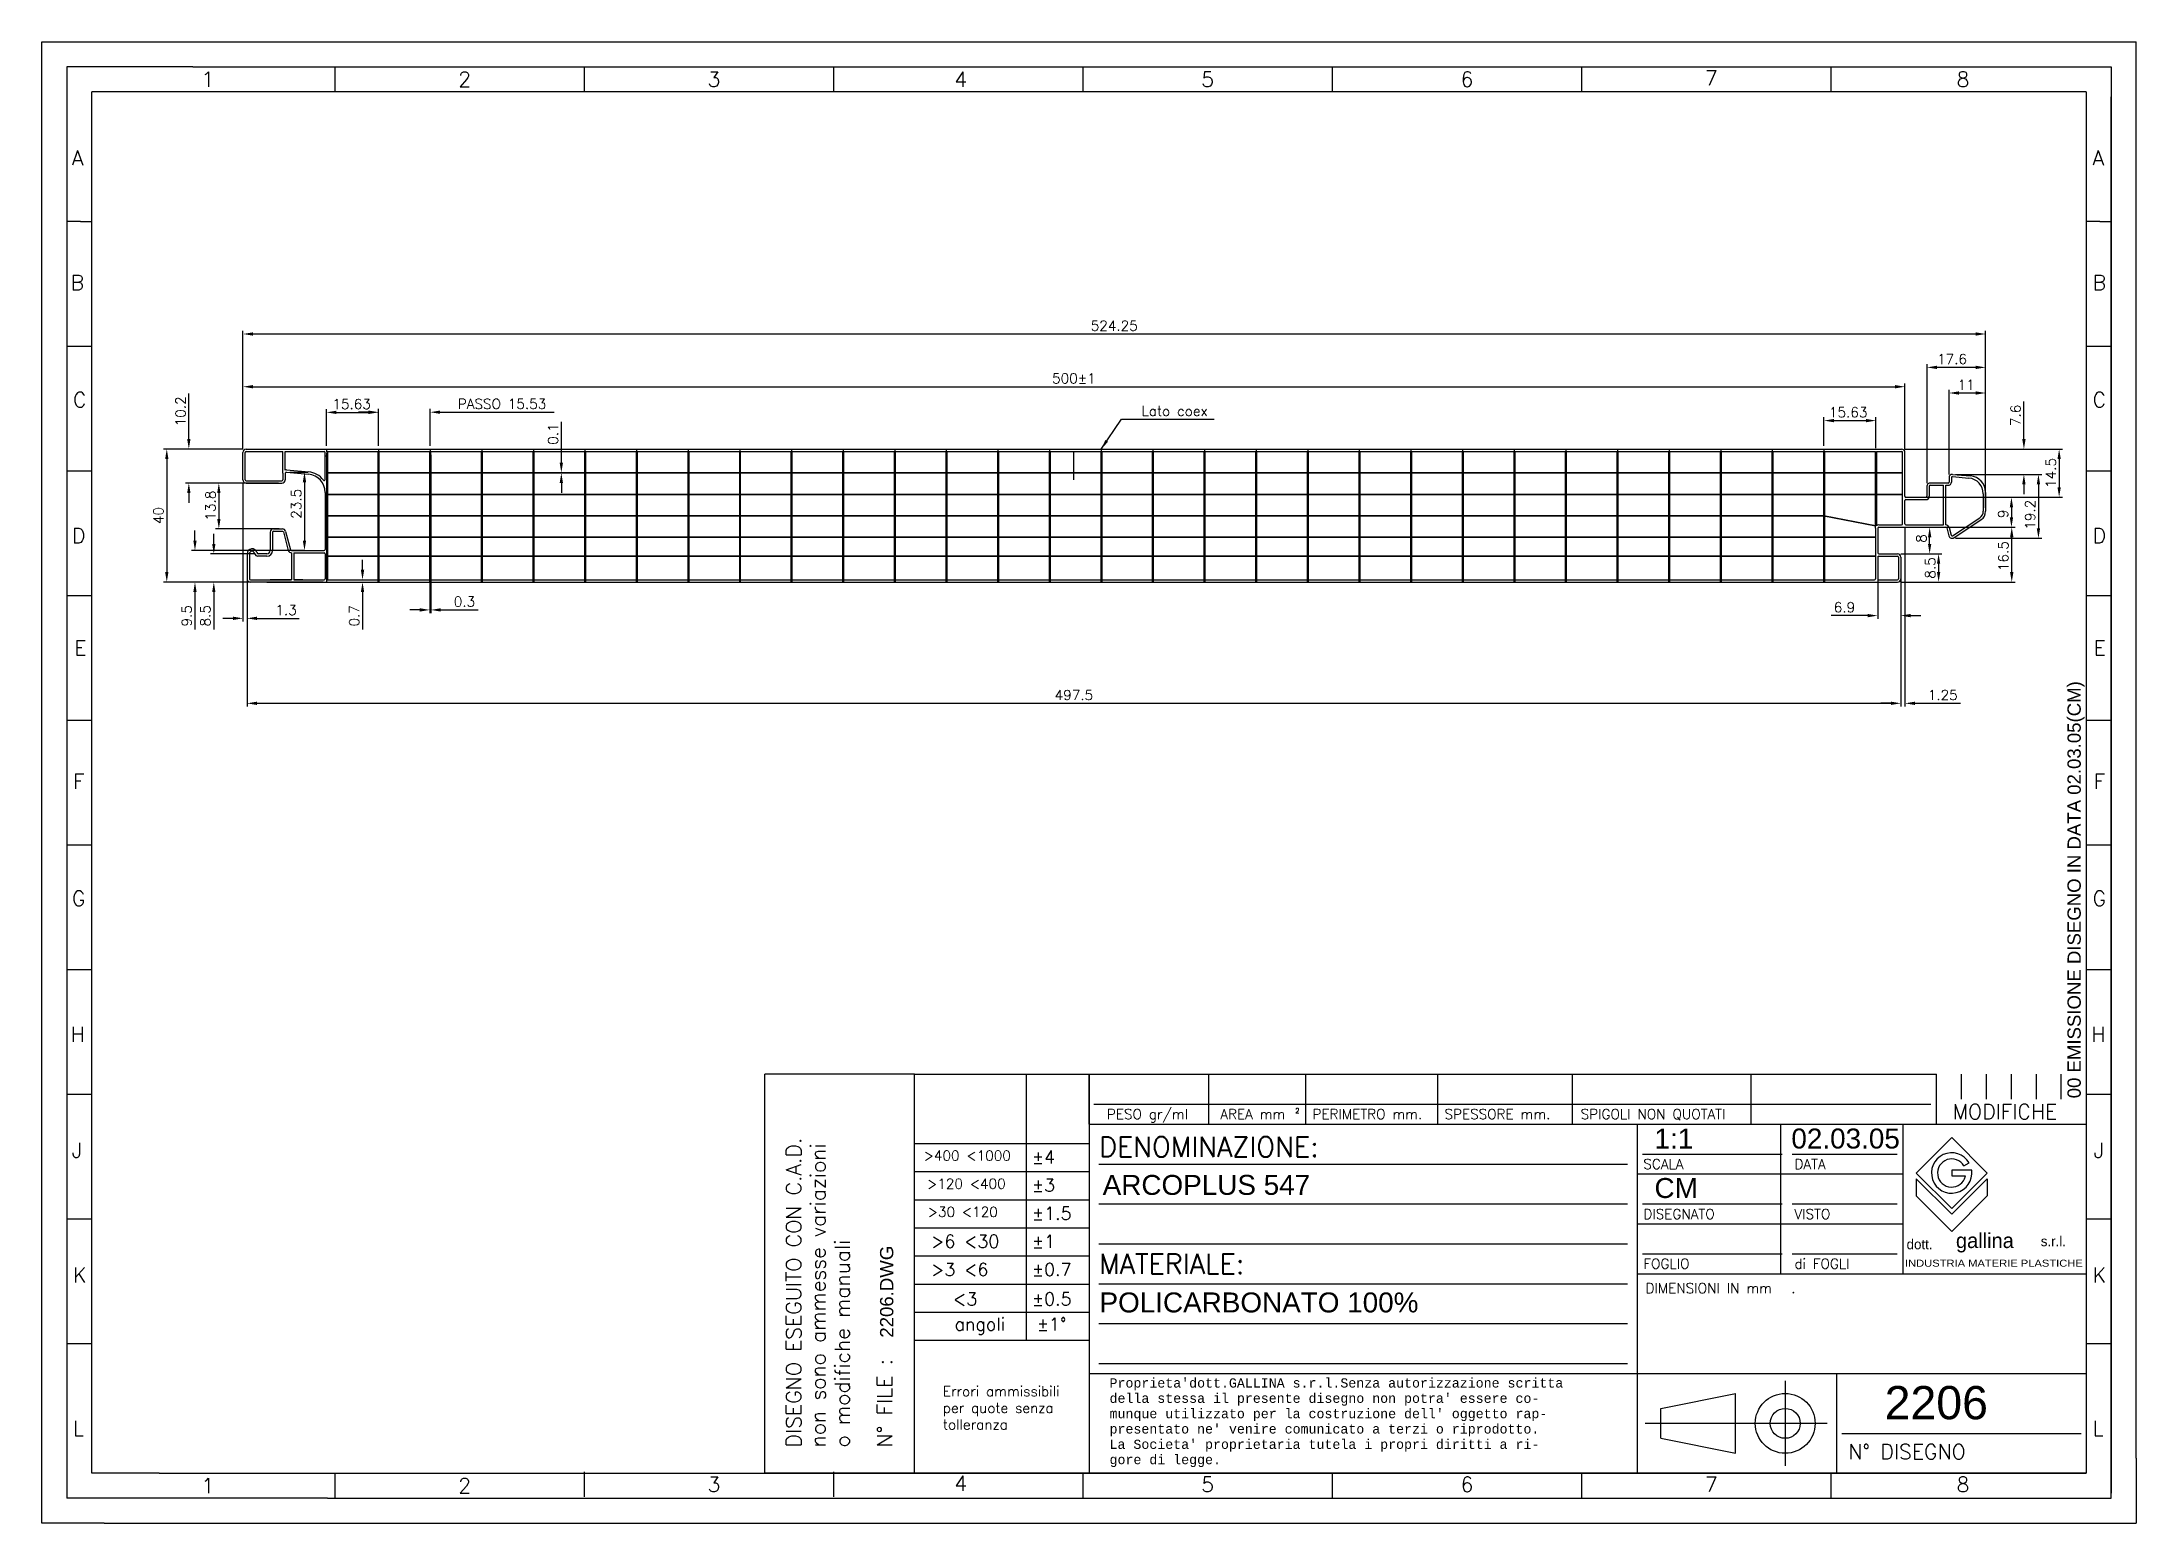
# Model space of a CAD drawing. Extents: x 4081 to 4711, y -5405 to -4960.
import ezdxf
from ezdxf.enums import TextEntityAlignment as Align

# ---------------------------------------------------------------- set-up
doc = ezdxf.new("R2010")
doc.units = 0
doc.header["$LTSCALE"] = 0.5
doc.header["$MEASUREMENT"] = 0
doc.linetypes.add('CENTER', pattern=[2, 1.25, -0.25, 0.25, -0.25])
doc.layers.get('0').update_dxf_attribs({"linetype": 'CONTINUOUS'})
doc.layers.get('DEFPOINTS').update_dxf_attribs({"linetype": 'CONTINUOUS'})
doc.layers.add('Q', color=2, linetype='CONTINUOUS')
doc.layers.add('TAB', color=2, linetype='CONTINUOUS')
doc.styles.add('ESTILO1', font='ARIAL.TTF', dxfattribs={"height": 2.5})
doc.styles.add('MONOTXT', font='monotxt')
doc.styles.add('ROMANS', font='romans')
doc.dimstyles.new('ISO-25', dxfattribs={"dimtxt": 2.5, "dimasz": 2.5, "dimexe": 1.25, "dimexo": 0.625, "dimtad": 1, "dimdsep": 46, "dimtxsty": 'Standard', "dimcen": 2.5, "dimadec": 0, "dimazin": 0, "dimtfac": 1, "dimtmove": 0, "dimatfit": 3, "dimfxl": 0, "dimarcsym": 0})

msp = doc.modelspace()

# ---------------------------------------------------------------- texts
at = {"insert": (4690.425, -5277.632), "char_height": 4, "width": 200, "attachment_point": 1, "rotation": 90, "style": 'ESTILO1'}
msp.add_mtext('00 EMISSIONE DISEGNO IN DATA 02.03.05(CM)', dxfattribs=at)
at = {"color": 1, "attachment_point": 1, "style": 'ESTILO1'}
for s, insert, char_height, width in [('1:1', (4566.188, -5286.74), 6, 45.6487), ('02.03.05', (4607.371, -5286.74), 6, 45.6487), ('ARCOPLUS 547', (4400.189, -5300.684), 6, 80), ('CM', (4566.188, -5301.618), 6, 45.6487), ('POLICARBONATO 100%', (4399.233, -5336.035), 6, 120), ('2206', (4635.429, -5364.174), 10, 45.6487)]:
    msp.add_mtext(s, dxfattribs=dict(at, insert=insert, char_height=char_height, width=width))
at = {"color": 1, "insert": (4333.211, -5349.624), "char_height": 4, "width": 200, "attachment_point": 1, "rotation": 90, "style": 'ESTILO1'}
msp.add_mtext('2206.DWG', dxfattribs=at)
at = {"layer": 'Q', "color": 5, "insert": (4411.871, -5070.904), "char_height": 3, "attachment_point": 4, "style": 'ROMANS'}
msp.add_mtext('Lato coex', dxfattribs=at)

# ---------------------------------------------------------------- blocks, each defined once
blk = doc.blocks.new('SQ-A3')
for p, q in [((0, 24.5), (0, 297)), ((0, 297), (420, 297)), ((420, 13), (420, 297)), ((30.25, 292), (5, 292)), ((10.25, 292), (5, 292)), ((5, 292), (5, 5)), ((30.25, 292), (415, 292)), ((58.75, 292), (58.75, 287)), ((108.75, 292), (108.75, 287)), ((158.75, 292), (158.75, 287)), ((208.75, 292), (208.75, 287)), ((258.75, 292), (258.75, 287)), ((308.75, 292), (308.75, 287)), ((358.75, 292), (358.75, 287)), ((415, 292), (415, 6)), ((10, 10), (10, 287)), ((410, 287), (10, 287)), ((410, 287), (410, 10)), ((415, 5), (415, 286)), ((7.75, 261), (5, 261)), ((7.75, 261), (10, 261)), ((412.75, 261), (410, 261)), ((412.75, 261), (415, 261)), ((5, 236), (10, 236)), ((410, 236), (415, 236)), ((5, 211), (10, 211)), ((410, 211), (415, 211)), ((5, 186), (10, 186)), ((410, 186), (415, 186)), ((5, 161), (10, 161)), ((410, 161), (415, 161)), ((5, 136), (10, 136)), ((410, 136), (415, 136)), ((5, 111), (10, 111)), ((410, 111), (415, 111)), ((5, 86), (10, 86)), ((5, 86), (9.75, 86)), ((410, 86), (415, 86)), ((410.25, 86), (415, 86)), ((5, 61), (10, 61)), ((410, 61), (415, 61)), ((5, 36), (10, 36)), ((410, 36), (415, 36)), ((0, 0), (0, 24.5)), ((420, 13), (420, 0)), ((23.5, 10), (10, 10)), ((23.5, 10), (410, 10)), ((58.75, 10), (58.75, 5)), ((108.75, 10.25), (108.75, 5.25)), ((158.75, 10.25), (158.75, 5.25)), ((208.75, 10), (208.75, 5)), ((258.75, 10), (258.75, 5)), ((308.75, 10), (308.75, 5)), ((358.75, 10), (358.75, 5)), ((47.75, 5), (5, 5)), ((57.25, 5), (47.75, 5)), ((57.25, 5), (415, 5)), ((12.5, 0), (0, 0)), ((12.5, 0), (420, 0))]:
    blk.add_line(p, q)
at = {"layer": 'Q', "style": 'ROMANS'}
for s, p in [('1', (32, 288)), ('2', (83.5, 288)), ('3', (133.5, 288)), ('4', (183, 288)), ('5', (232.5, 288)), ('6', (284.5, 288)), ('7', (333.5, 288.25)), ('8', (384, 288)), ('A', (6, 272.25)), ('A', (411.25, 272.25)), ('B', (5.75, 247.25)), ('B', (411.25, 247.25)), ('C', (6.25, 223.75)), ('C', (411.25, 223.75)), ('D', (6, 196.5)), ('D', (411.25, 196.5)), ('E', (6.5, 174)), ('E', (411.5, 174)), ('F', (6.25, 147.25)), ('F', (411.5, 147.25)), ('G', (6, 123.75)), ('G', (411.25, 123.75)), ('H', (5.75, 96.5)), ('H', (411, 96.5)), ('J', (6, 73.25)), ('J', (411.5, 73.25)), ('K', (6.25, 48.25)), ('K', (411.25, 48.25)), ('L', (6.25, 17.5)), ('L', (411.25, 17.5)), ('1', (32, 6)), ('2', (83.5, 6)), ('3', (133.5, 6.25)), ('4', (183, 6.5)), ('5', (232.5, 6.25)), ('6', (284.5, 6.25)), ('7', (333.5, 6.25)), ('8', (384, 6.25))]:
    blk.add_text(s, height=3, dxfattribs=at).set_placement(p)
blk = doc.blocks.new('*D29')
at = {"layer": 'DEFPOINTS', "color": 0}
for p in [(4142.79, -5121.38), (4640.29, -5121.38), (4640.29, -5158.84)]:
    blk.add_point(p, dxfattribs=at)
at = {"layer": 'Q', "color": 0, "lineweight": -2}
for p, q in [((4142.79, -5122.38), (4142.79, -5159.84)), ((4640.29, -5122.38), (4640.29, -5159.84)), ((4145.79, -5158.84), (4637.29, -5158.84))]:
    blk.add_line(p, q, dxfattribs=at)
at = {"layer": 'Q', "color": 0}
for points in [[(4145.79, -5158.34), (4145.79, -5159.34), (4142.79, -5158.84)], [(4637.29, -5158.34), (4637.29, -5159.34), (4640.29, -5158.84)]]:
    blk.add_solid(points, dxfattribs=at)
at = {"layer": 'Q', "color": 5, "insert": (4391.54, -5156.34), "char_height": 3, "attachment_point": 5, "style": 'ROMANS'}
blk.add_mtext('497.5', dxfattribs=at)
blk = doc.blocks.new('*D33')
at = {"layer": 'DEFPOINTS', "color": 0}
for p in [(4665.79, -5047.76), (4141.54, -5082.38), (4665.79, -5095.42)]:
    blk.add_point(p, dxfattribs=at)
at = {"layer": 'Q', "color": 0, "lineweight": -2}
for p, q in [((4141.54, -5081.38), (4141.54, -5046.76)), ((4144.54, -5047.76), (4662.79, -5047.76)), ((4665.79, -5094.42), (4665.79, -5046.76))]:
    blk.add_line(p, q, dxfattribs=at)
at = {"layer": 'Q', "color": 0}
for points in [[(4144.54, -5047.26), (4144.54, -5048.26), (4141.54, -5047.76)], [(4662.79, -5047.26), (4662.79, -5048.26), (4665.79, -5047.76)]]:
    blk.add_solid(points, dxfattribs=at)
at = {"layer": 'Q', "color": 5, "insert": (4403.67, -5045.26), "char_height": 3, "attachment_point": 5, "style": 'ROMANS'}
blk.add_mtext('524.25', dxfattribs=at)
blk = doc.blocks.new('*D34')
at = {"layer": 'DEFPOINTS', "color": 0}
for p in [(4641.54, -5063.62), (4141.54, -5083.38), (4641.54, -5083.38)]:
    blk.add_point(p, dxfattribs=at)
at = {"layer": 'Q', "color": 0, "lineweight": -2}
for p, q in [((4141.54, -5082.38), (4141.54, -5062.62)), ((4144.54, -5063.62), (4638.54, -5063.62)), ((4641.54, -5082.38), (4641.54, -5062.62))]:
    blk.add_line(p, q, dxfattribs=at)
at = {"layer": 'Q', "color": 0}
for points in [[(4144.54, -5063.12), (4144.54, -5064.12), (4141.54, -5063.62)], [(4638.54, -5063.12), (4638.54, -5064.12), (4641.54, -5063.62)]]:
    blk.add_solid(points, dxfattribs=at)
at = {"layer": 'Q', "color": 5, "insert": (4391.54, -5061.12), "char_height": 3, "attachment_point": 5, "style": 'ROMANS'}
blk.add_mtext('500%%P1', dxfattribs=at)
blk = doc.blocks.new('TABGALM')
at = {"color": 2}
for p, q in [((-235, 80), (-265, 80)), ((-235, 0), (-235, 80)), ((-235, 80), (-200, 80)), ((-212.53, 26.65), (-212.53, 80)), ((-235, 66.11), (-200, 66.11)), ((-235, 60.47), (-200, 60.47)), ((-235, 54.84), (-200, 54.84)), ((-235, 49.2), (-200, 49.2)), ((-235, 43.56), (-200, 43.56)), ((-235, 37.92), (-200, 37.92)), ((-235, 32.29), (-200, 32.29)), ((-235, 26.65), (-200, 26.65)), ((-235, 0), (-265, 0)), ((0, 0), (-235, 0))]:
    blk.add_line(p, q, dxfattribs=at)
at = {"layer": 'Q'}
for p, q in [((-265, 0), (-265, 80)), ((-200, 80), (-200, 0)), ((0, 80), (0, 0))]:
    blk.add_line(p, q, dxfattribs=at)
at = {"layer": 'TAB'}
for p, q in [((-200, 80), (-30, 80)), ((-200, 70), (-200, 79.93)), ((-175.98, 70), (-175.98, 80)), ((-156.49, 70), (-156.49, 80)), ((-130.04, 70), (-130.04, 80)), ((-103.01, 70), (-103.01, 80)), ((-67.2, 70), (-67.2, 80)), ((-30, 70), (-30, 80)), ((-30, 70), (-30, 80)), ((-25, 75), (-25, 80)), ((-20, 75), (-20, 80)), ((-15, 75), (-15, 80)), ((-10, 75), (-10, 80)), ((-5, 75), (-5, 80)), ((-199, 74), (-31.19, 74)), ((-200, 70), (0, 70)), ((-200, 70), (-30, 70)), ((-90, 0), (-90, 70)), ((-61.25, 40), (-61.25, 70)), ((-36.73, 40), (-36.73, 70)), ((-89, 64), (-61, 64)), ((-59, 64), (-37.91, 64)), ((-198, 62), (-92, 62)), ((-90, 60), (-36.91, 60)), ((-34.11, 60.2), (-26.99, 53.08)), ((-34.11, 59.06), (-26.99, 51.93)), ((-34.11, 59.06), (-34.11, 55.62)), ((-26.99, 60.75), (-26.99, 59.65)), ((-22.94, 60.75), (-26.99, 60.75)), ((-26.99, 53.08), (-19.86, 60.2)), ((-24.23, 59.54), (-26.99, 59.54)), ((-26.99, 51.93), (-19.86, 59.06)), ((-24.53, 61.62), (-23.48, 62.22)), ((-19.86, 59.06), (-19.86, 55.62)), ((-34.11, 55.62), (-26.99, 48.5)), ((-26.99, 48.5), (-19.86, 55.62)), ((-198, 54), (-92, 54)), ((-89, 54), (-61, 54)), ((-59, 54), (-37.91, 54)), ((-90, 50), (-36.91, 50)), ((-198, 46), (-92, 46)), ((-89, 44), (-61, 44)), ((-59, 44), (-37.91, 44)), ((-198, 38), (-92, 38)), ((-90, 40), (0, 40)), ((-198, 30), (-92, 30)), ((-198, 22), (-92, 22)), ((-200, 20), (0, 20)), ((-60.37, 18.5), (-60.37, 1.5)), ((-50, 0), (-50, 20)), ((-85.33, 13), (-70.33, 16)), ((-85.33, 7), (-85.33, 13)), ((-70.33, 4), (-70.33, 16)), ((-51.93, 10), (-88.43, 10)), ((-85.33, 7), (-70.33, 4)), ((-49, 8), (-1, 8))]:
    blk.add_line(p, q, dxfattribs=at)
blk.add_lwpolyline([(-26.99, 53.08), (-19.86, 60.2), (-26.99, 67.32), (-34.11, 60.2)], close=True, dxfattribs=at)
for radius in [6, 3]:
    blk.add_circle((-60.37, 10), radius, dxfattribs=at)
for radius, end in [(4.05, 7.7916), (2.83, 346.4143)]:
    blk.add_arc((-26.99, 60.2), radius, 29.9467, end, dxfattribs=at)
at = {"color": 2, "attachment_point": 1, "style": 'ROMANS'}
for s, insert, char_height, width in [('>400 <1000', (-233.16, 64.69), 2, 20), ('%%p4', (-211.43, 64.69), 2.572, 17.47), ('>120 <400', (-232.48, 59.05), 2, 20), ('%%p3', (-211.43, 59.05), 2.572, 17.47), ('>30 <120', (-232.34, 53.41), 2, 20), ('%%p1.5', (-211.43, 53.41), 2.572, 17.47), ('>6 <30', (-231.65, 47.78), 2.572, 17.47), ('%%p1', (-211.43, 47.78), 2.572, 17.47), ('>3 <6', (-231.65, 42.14), 2.572, 17.47), ('%%p0.7', (-211.43, 42.14), 2.572, 17.47), ('<3', (-227.25, 36.23), 2.572, 17.47), ('%%p0.5', (-211.43, 36.23), 2.572, 17.47), ('angoli', (-226.97, 31.19), 2.572, 17.47), ('%%P1°', (-210.46, 31.19), 2.572, 17.47), ('Errori ammissibili per quote senza tolleranza', (-229.31, 17.44), 2, 30)]:
    blk.add_mtext(s, dxfattribs=dict(at, insert=insert, char_height=char_height, width=width))
at = {"layer": 'Q', "style": 'ROMANS'}
blk.add_text('N%%d FILE :', height=3, rotation=90, dxfattribs=at).set_placement((-239.47, 5.19))
at = {"layer": 'TAB'}
for s, height, style, p in [('PESO gr/ml', 2, 'ROMANS', (-196.41, 71)), ('AREA mm', 2, 'ROMANS', (-173.66, 71)), ('2', 1, 'ROMANS', (-158.64, 72.18)), ('PERIMETRO mm.', 2, 'ROMANS', (-155.19, 71)), ('SPESSORE mm.', 2, 'ROMANS', (-128.71, 71)), ('SPIGOLI NON QUOTATI', 2, 'ROMANS', (-101.41, 71)), ('MODIFICHE', 3, 'ROMANS', (-26.79, 71)), ('DENOMINAZIONE:', 4, 'ROMANS', (-198, 63.47)), ('SCALA', 2, 'ROMANS', (-88.83, 61)), ('DATA', 2, 'ROMANS', (-58.52, 61)), ('DISEGNATO', 2, 'ROMANS', (-88.83, 50.97)), ('VISTO', 2, 'ROMANS', (-58.52, 50.97)), ('MATERIALE:', 4, 'ROMANS', (-198, 39.96)), ('FOGLIO', 2, 'ROMANS', (-88.83, 41)), ('di FOGLI', 2, 'ROMANS', (-58.52, 41)), ('DIMENSIONI IN mm', 2, 'ROMANS', (-88.39, 36.11)), ('.', 2, 'ROMANS', (-59.16, 36.12)), ("Proprieta'dott.GALLINA s.r.l.Senza autorizzazione scritta", 1.8444, 'MONOTXT', (-195.88, 17.18)), ("munque utilizzato per la costruzione dell' oggetto rap-", 1.8444, 'MONOTXT', (-195.88, 11.03)), ("della stessa il presente disegno non potra' essere co-", 1.8444, 'MONOTXT', (-195.88, 14.11)), ("presentato ne' venire comunicato a terzi o riprodotto.", 1.8444, 'MONOTXT', (-195.88, 7.96)), ("La Societa' proprietaria tutela i propri diritti a ri-", 1.8444, 'MONOTXT', (-195.88, 4.88)), ('N%%D DISEGNO', 3, 'ROMANS', (-47.71, 2.82)), ('gore di legge.', 1.8444, 'MONOTXT', (-195.88, 1.81))]:
    blk.add_text(s, height=height, dxfattribs=dict(at, style=style)).set_placement(p)
at = {"layer": 'TAB', "style": 'ROMANS'}
for s, p in [('DISEGNO ESEGUITO CON C.A.D.', (-257.71, 5.19)), ('non sono ammesse variazioni', (-252.85, 5.19)), ('o modifiche manuali', (-247.99, 5.19))]:
    blk.add_text(s, height=3, rotation=90, dxfattribs=at).set_placement(p)
at = {"layer": 'TAB'}
for s, height, p in [('dott.      ', 2, (-36.03, 44.91)), ('gallina', 3, (-26.13, 45.15)), ('s.r.l.  ', 2, (-9.12, 45.51))]:
    blk.add_text(s, height=height, dxfattribs=at).set_placement(p)
blk.add_text('INDUSTRIA MATERIE PLASTICHE', height=1.407, dxfattribs=at).set_placement((-36.35, 41.41), (-0.7, 41.41), align=Align.ALIGNED)
blk = doc.blocks.new('*D38')
at = {"layer": 'DEFPOINTS', "color": 0}
for p in [(4197.75, -5083.08), (4198.05, -5083.08), (4198.05, -5130.75)]:
    blk.add_point(p, dxfattribs=at)
at = {"layer": 'Q', "color": 0, "lineweight": -2}
for p, q in [((4197.75, -5084.08), (4197.75, -5131.75)), ((4198.05, -5084.08), (4198.05, -5131.75)), ((4194.75, -5130.75), (4191.75, -5130.75)), ((4201.05, -5130.75), (4212.33, -5130.75))]:
    blk.add_line(p, q, dxfattribs=at)
at = {"layer": 'Q', "color": 0}
for points in [[(4194.75, -5130.25), (4194.75, -5131.25), (4197.75, -5130.75)], [(4201.05, -5130.25), (4201.05, -5131.25), (4198.05, -5130.75)]]:
    blk.add_solid(points, dxfattribs=at)
at = {"layer": 'Q', "color": 5, "insert": (4208.19, -5128.25), "char_height": 3, "attachment_point": 5, "style": 'ROMANS'}
blk.add_mtext('0.3', dxfattribs=at)
blk = doc.blocks.new('*D37')
at = {"layer": 'DEFPOINTS', "color": 0}
for p in [(4197.75, -5089.46), (4197.75, -5089.56), (4237.34, -5089.46)]:
    blk.add_point(p, dxfattribs=at)
at = {"layer": 'Q', "color": 0, "lineweight": -2}
for p, q in [((4237.34, -5086.46), (4237.34, -5074.14)), ((4198.75, -5089.46), (4238.34, -5089.46)), ((4198.75, -5089.56), (4238.34, -5089.56)), ((4237.34, -5092.56), (4237.34, -5095.56))]:
    blk.add_line(p, q, dxfattribs=at)
at = {"layer": 'Q', "color": 0}
for points in [[(4236.84, -5086.46), (4237.84, -5086.46), (4237.34, -5089.46)], [(4236.84, -5092.56), (4237.84, -5092.56), (4237.34, -5089.56)]]:
    blk.add_solid(points, dxfattribs=at)
at = {"layer": 'Q', "color": 5, "insert": (4234.84, -5077.85), "char_height": 3, "attachment_point": 5, "rotation": 90, "style": 'ROMANS'}
blk.add_mtext('0.1', dxfattribs=at)
blk = doc.blocks.new('*D36')
at = {"layer": 'DEFPOINTS', "color": 0}
for p in [(4197.86, -5071.28), (4182.33, -5082.38), (4197.86, -5082.38)]:
    blk.add_point(p, dxfattribs=at)
at = {"layer": 'Q', "color": 0, "lineweight": -2}
for p, q in [((4179.33, -5071.28), (4176.33, -5071.28)), ((4182.33, -5081.38), (4182.33, -5070.28)), ((4197.86, -5081.38), (4197.86, -5070.28)), ((4200.86, -5071.28), (4235.14, -5071.28))]:
    blk.add_line(p, q, dxfattribs=at)
at = {"layer": 'Q', "color": 0}
for points in [[(4179.33, -5070.78), (4179.33, -5071.78), (4182.33, -5071.28)], [(4200.86, -5070.78), (4200.86, -5071.78), (4197.86, -5071.28)]]:
    blk.add_solid(points, dxfattribs=at)
at = {"layer": 'Q', "color": 5, "insert": (4219.5, -5068.78), "char_height": 3, "attachment_point": 5, "style": 'ROMANS'}
blk.add_mtext('PASSO 15.53', dxfattribs=at)
blk = doc.blocks.new('*D43')
at = {"layer": 'DEFPOINTS', "color": 0}
for p in [(4146.23, -5113.88), (4132.79, -5122.38), (4143.79, -5122.38)]:
    blk.add_point(p, dxfattribs=at)
at = {"layer": 'Q', "color": 0, "lineweight": -2}
for p, q in [((4132.79, -5110.88), (4132.79, -5107.88)), ((4145.23, -5113.88), (4131.79, -5113.88)), ((4142.79, -5122.38), (4131.79, -5122.38)), ((4132.79, -5125.38), (4132.79, -5136.66))]:
    blk.add_line(p, q, dxfattribs=at)
at = {"layer": 'Q', "color": 0}
for points in [[(4132.29, -5110.88), (4133.29, -5110.88), (4132.79, -5113.88)], [(4132.29, -5125.38), (4133.29, -5125.38), (4132.79, -5122.38)]]:
    blk.add_solid(points, dxfattribs=at)
at = {"layer": 'Q', "color": 5, "insert": (4130.29, -5132.52), "char_height": 3, "attachment_point": 5, "rotation": 90, "style": 'ROMANS'}
blk.add_mtext('8.5', dxfattribs=at)
blk = doc.blocks.new('*D30')
at = {"layer": 'DEFPOINTS', "color": 0}
for p in [(4161.07, -5112.88), (4127.13, -5122.38), (4166.69, -5122.38)]:
    blk.add_point(p, dxfattribs=at)
at = {"layer": 'Q', "color": 0, "lineweight": -2}
for p, q in [((4127.13, -5109.88), (4127.13, -5106.88)), ((4160.07, -5112.88), (4126.13, -5112.88)), ((4165.69, -5122.38), (4126.13, -5122.38)), ((4127.13, -5125.38), (4127.13, -5136.66))]:
    blk.add_line(p, q, dxfattribs=at)
at = {"layer": 'Q', "color": 0}
for points in [[(4126.63, -5109.88), (4127.63, -5109.88), (4127.13, -5112.88)], [(4126.63, -5125.38), (4127.63, -5125.38), (4127.13, -5122.38)]]:
    blk.add_solid(points, dxfattribs=at)
at = {"layer": 'Q', "color": 5, "insert": (4124.63, -5132.52), "char_height": 3, "attachment_point": 5, "rotation": 90, "style": 'ROMANS'}
blk.add_mtext('9.5', dxfattribs=at)
blk = doc.blocks.new('*D42')
at = {"layer": 'DEFPOINTS', "color": 0}
for p in [(4154.62, -5089.36), (4156.16, -5112.88), (4160.07, -5112.88)]:
    blk.add_point(p, dxfattribs=at)
at = {"layer": 'Q', "color": 0, "lineweight": -2}
for p, q in [((4155.62, -5089.36), (4161.07, -5089.36)), ((4160.07, -5092.36), (4160.07, -5109.88)), ((4157.16, -5112.88), (4161.07, -5112.88))]:
    blk.add_line(p, q, dxfattribs=at)
at = {"layer": 'Q', "color": 0}
for points in [[(4159.57, -5092.36), (4160.57, -5092.36), (4160.07, -5089.36)], [(4159.57, -5109.88), (4160.57, -5109.88), (4160.07, -5112.88)]]:
    blk.add_solid(points, dxfattribs=at)
at = {"layer": 'Q', "color": 5, "insert": (4157.57, -5098.83), "char_height": 3, "attachment_point": 5, "rotation": 90, "style": 'ROMANS'}
blk.add_mtext('23.5', dxfattribs=at)
blk = doc.blocks.new('*D32')
at = {"layer": 'DEFPOINTS', "color": 0}
for p in [(4125.28, -5082.38), (4142.54, -5082.38), (4142.54, -5092.58)]:
    blk.add_point(p, dxfattribs=at)
at = {"layer": 'Q', "color": 0, "lineweight": -2}
for p, q in [((4125.28, -5079.38), (4125.28, -5065.66)), ((4141.54, -5082.38), (4124.28, -5082.38)), ((4141.54, -5092.58), (4124.28, -5092.58)), ((4125.28, -5095.58), (4125.28, -5098.58))]:
    blk.add_line(p, q, dxfattribs=at)
at = {"layer": 'Q', "color": 0}
for points in [[(4124.78, -5079.38), (4125.78, -5079.38), (4125.28, -5082.38)], [(4124.78, -5095.58), (4125.78, -5095.58), (4125.28, -5092.58)]]:
    blk.add_solid(points, dxfattribs=at)
at = {"layer": 'Q', "color": 5, "insert": (4122.78, -5071.02), "char_height": 3, "attachment_point": 5, "rotation": 90, "style": 'ROMANS'}
blk.add_mtext('10.2', dxfattribs=at)
blk = doc.blocks.new('*D41')
at = {"layer": 'DEFPOINTS', "color": 0}
for p in [(4153.29, -5092.58), (4134.31, -5106.38), (4153.43, -5106.38)]:
    blk.add_point(p, dxfattribs=at)
at = {"layer": 'Q', "color": 0, "lineweight": -2}
for p, q in [((4152.29, -5092.58), (4133.31, -5092.58)), ((4134.31, -5095.58), (4134.31, -5103.38)), ((4152.43, -5106.38), (4133.31, -5106.38))]:
    blk.add_line(p, q, dxfattribs=at)
at = {"layer": 'Q', "color": 0}
for points in [[(4133.81, -5095.58), (4134.81, -5095.58), (4134.31, -5092.58)], [(4133.81, -5103.38), (4134.81, -5103.38), (4134.31, -5106.38)]]:
    blk.add_solid(points, dxfattribs=at)
at = {"layer": 'Q', "color": 5, "insert": (4131.81, -5099.38), "char_height": 3, "attachment_point": 5, "rotation": 90, "style": 'ROMANS'}
blk.add_mtext('13.8', dxfattribs=at)
blk = doc.blocks.new('*D39')
at = {"layer": 'DEFPOINTS', "color": 0}
for p in [(4141.54, -5091.58), (4142.79, -5113.88), (4142.79, -5133.28)]:
    blk.add_point(p, dxfattribs=at)
at = {"layer": 'Q', "color": 0, "lineweight": -2}
for p, q in [((4141.54, -5092.58), (4141.54, -5134.28)), ((4142.79, -5114.88), (4142.79, -5134.28)), ((4138.54, -5133.28), (4135.54, -5133.28)), ((4145.79, -5133.28), (4158.46, -5133.28))]:
    blk.add_line(p, q, dxfattribs=at)
at = {"layer": 'Q', "color": 0}
for points in [[(4138.54, -5132.78), (4138.54, -5133.78), (4141.54, -5133.28)], [(4145.79, -5132.78), (4145.79, -5133.78), (4142.79, -5133.28)]]:
    blk.add_solid(points, dxfattribs=at)
at = {"layer": 'Q', "color": 5, "insert": (4154.53, -5130.78), "char_height": 3, "attachment_point": 5, "style": 'ROMANS'}
blk.add_mtext('1.3', dxfattribs=at)
blk = doc.blocks.new('*D40')
at = {"layer": 'DEFPOINTS', "color": 0}
for p in [(4166.99, -5121.68), (4166.69, -5122.38), (4177.53, -5122.38)]:
    blk.add_point(p, dxfattribs=at)
at = {"layer": 'Q', "color": 0, "lineweight": -2}
for p, q in [((4167.99, -5121.68), (4178.53, -5121.68)), ((4177.53, -5118.68), (4177.53, -5115.68)), ((4167.69, -5122.38), (4178.53, -5122.38)), ((4177.53, -5125.38), (4177.53, -5136.66))]:
    blk.add_line(p, q, dxfattribs=at)
at = {"layer": 'Q', "color": 0}
for points in [[(4177.03, -5118.68), (4178.03, -5118.68), (4177.53, -5121.68)], [(4177.03, -5125.38), (4178.03, -5125.38), (4177.53, -5122.38)]]:
    blk.add_solid(points, dxfattribs=at)
at = {"layer": 'Q', "color": 5, "insert": (4175.03, -5132.52), "char_height": 3, "attachment_point": 5, "rotation": 90, "style": 'ROMANS'}
blk.add_mtext('0.7', dxfattribs=at)
blk = doc.blocks.new('*D31')
at = {"layer": 'DEFPOINTS', "color": 0}
for p in [(4142.54, -5082.38), (4118.65, -5122.38), (4143.79, -5122.38)]:
    blk.add_point(p, dxfattribs=at)
at = {"layer": 'Q', "color": 0, "lineweight": -2}
for p, q in [((4141.54, -5082.38), (4117.65, -5082.38)), ((4118.65, -5085.38), (4118.65, -5119.38)), ((4142.79, -5122.38), (4117.65, -5122.38))]:
    blk.add_line(p, q, dxfattribs=at)
at = {"layer": 'Q', "color": 0}
for points in [[(4118.15, -5085.38), (4119.15, -5085.38), (4118.65, -5082.38)], [(4118.15, -5119.38), (4119.15, -5119.38), (4118.65, -5122.38)]]:
    blk.add_solid(points, dxfattribs=at)
at = {"layer": 'Q', "color": 5, "insert": (4116.15, -5102.38), "char_height": 3, "attachment_point": 5, "rotation": 90, "style": 'ROMANS'}
blk.add_mtext('40', dxfattribs=at)
blk = doc.blocks.new('*D35')
at = {"layer": 'DEFPOINTS', "color": 0}
for p in [(4182.33, -5071.33), (4166.69, -5082.38), (4182.33, -5082.38)]:
    blk.add_point(p, dxfattribs=at)
at = {"layer": 'Q', "color": 0, "lineweight": -2}
for p, q in [((4166.69, -5081.38), (4166.69, -5070.33)), ((4169.69, -5071.33), (4179.33, -5071.33)), ((4182.33, -5081.38), (4182.33, -5070.33))]:
    blk.add_line(p, q, dxfattribs=at)
at = {"layer": 'Q', "color": 0}
for points in [[(4169.69, -5070.83), (4169.69, -5071.83), (4166.69, -5071.33)], [(4179.33, -5070.83), (4179.33, -5071.83), (4182.33, -5071.33)]]:
    blk.add_solid(points, dxfattribs=at)
at = {"layer": 'Q', "color": 5, "insert": (4174.26, -5068.83), "char_height": 3, "attachment_point": 5, "style": 'ROMANS'}
blk.add_mtext('15.63', dxfattribs=at)
blk = doc.blocks.new('*D53')
at = {"layer": 'DEFPOINTS', "color": 0}
for p in [(4640.54, -5082.38), (4641.84, -5096.88), (4687.92, -5096.88)]:
    blk.add_point(p, dxfattribs=at)
at = {"layer": 'Q', "color": 0, "lineweight": -2}
for p, q in [((4641.54, -5082.38), (4688.92, -5082.38)), ((4687.92, -5085.38), (4687.92, -5093.88)), ((4642.84, -5096.88), (4688.92, -5096.88))]:
    blk.add_line(p, q, dxfattribs=at)
at = {"layer": 'Q', "color": 0}
for points in [[(4687.42, -5085.38), (4688.42, -5085.38), (4687.92, -5082.38)], [(4687.42, -5093.88), (4688.42, -5093.88), (4687.92, -5096.88)]]:
    blk.add_solid(points, dxfattribs=at)
at = {"layer": 'Q', "color": 5, "insert": (4685.42, -5089.57), "char_height": 3, "attachment_point": 5, "rotation": 90, "style": 'ROMANS'}
blk.add_mtext('14.5', dxfattribs=at)
blk = doc.blocks.new('*D49')
at = {"layer": 'DEFPOINTS', "color": 0}
for p in [(4635.64, -5105.88), (4648.97, -5105.88), (4639.29, -5113.88)]:
    blk.add_point(p, dxfattribs=at)
at = {"layer": 'Q', "color": 0, "lineweight": -2}
for p, q in [((4636.64, -5105.88), (4649.97, -5105.88)), ((4648.97, -5110.88), (4648.97, -5108.88)), ((4640.29, -5113.88), (4649.97, -5113.88))]:
    blk.add_line(p, q, dxfattribs=at)
at = {"layer": 'Q', "color": 0}
for points in [[(4648.47, -5108.88), (4649.47, -5108.88), (4648.97, -5105.88)], [(4648.47, -5110.88), (4649.47, -5110.88), (4648.97, -5113.88)]]:
    blk.add_solid(points, dxfattribs=at)
at = {"layer": 'Q', "color": 5, "insert": (4646.47, -5109.27), "char_height": 3, "attachment_point": 5, "rotation": 90, "style": 'ROMANS'}
blk.add_mtext('8', dxfattribs=at)
blk = doc.blocks.new('*D48')
at = {"layer": 'DEFPOINTS', "color": 0}
for p in [(4639.29, -5113.88), (4639.29, -5122.38), (4651.66, -5122.38)]:
    blk.add_point(p, dxfattribs=at)
at = {"layer": 'Q', "color": 0, "lineweight": -2}
for p, q in [((4640.29, -5113.88), (4652.66, -5113.88)), ((4651.66, -5116.88), (4651.66, -5119.38)), ((4640.29, -5122.38), (4652.66, -5122.38))]:
    blk.add_line(p, q, dxfattribs=at)
at = {"layer": 'Q', "color": 0}
for points in [[(4651.16, -5116.88), (4652.16, -5116.88), (4651.66, -5113.88)], [(4651.16, -5119.38), (4652.16, -5119.38), (4651.66, -5122.38)]]:
    blk.add_solid(points, dxfattribs=at)
at = {"layer": 'Q', "color": 5, "insert": (4649.16, -5118.13), "char_height": 3, "attachment_point": 5, "rotation": 90, "style": 'ROMANS'}
blk.add_mtext('8.5', dxfattribs=at)
blk = doc.blocks.new('*D45')
at = {"layer": 'DEFPOINTS', "color": 0}
for p in [(4633.34, -5113.58), (4640.29, -5114.88), (4640.29, -5132.46)]:
    blk.add_point(p, dxfattribs=at)
at = {"layer": 'Q', "color": 0, "lineweight": -2}
for p, q in [((4633.34, -5114.58), (4633.34, -5133.46)), ((4640.29, -5115.88), (4640.29, -5133.46)), ((4630.34, -5132.46), (4619.34, -5132.46)), ((4643.29, -5132.46), (4646.29, -5132.46))]:
    blk.add_line(p, q, dxfattribs=at)
at = {"layer": 'Q', "color": 0}
for points in [[(4630.34, -5131.96), (4630.34, -5132.96), (4633.34, -5132.46)], [(4643.29, -5131.96), (4643.29, -5132.96), (4640.29, -5132.46)]]:
    blk.add_solid(points, dxfattribs=at)
at = {"layer": 'Q', "color": 5, "insert": (4623.34, -5129.96), "char_height": 3, "attachment_point": 5, "style": 'ROMANS'}
blk.add_mtext('6.9', dxfattribs=at)
blk = doc.blocks.new('*D47')
at = {"layer": 'DEFPOINTS', "color": 0}
for p in [(4634.64, -5105.88), (4673.66, -5105.88), (4639.29, -5122.38)]:
    blk.add_point(p, dxfattribs=at)
at = {"layer": 'Q', "color": 0, "lineweight": -2}
for p, q in [((4635.64, -5105.88), (4674.66, -5105.88)), ((4673.66, -5119.38), (4673.66, -5108.88)), ((4640.29, -5122.38), (4674.66, -5122.38))]:
    blk.add_line(p, q, dxfattribs=at)
at = {"layer": 'Q', "color": 0}
for points in [[(4673.16, -5108.88), (4674.16, -5108.88), (4673.66, -5105.88)], [(4673.16, -5119.38), (4674.16, -5119.38), (4673.66, -5122.38)]]:
    blk.add_solid(points, dxfattribs=at)
at = {"layer": 'Q', "color": 5, "insert": (4671.16, -5114.56), "char_height": 3, "attachment_point": 5, "rotation": 90, "style": 'ROMANS'}
blk.add_mtext('16.5', dxfattribs=at)
blk = doc.blocks.new('*D50')
at = {"layer": 'DEFPOINTS', "color": 0}
for p in [(4642.84, -5096.88), (4633.64, -5105.88), (4673.57, -5105.88)]:
    blk.add_point(p, dxfattribs=at)
at = {"layer": 'Q', "color": 0, "lineweight": -2}
for p, q in [((4643.84, -5096.88), (4674.57, -5096.88)), ((4673.57, -5099.88), (4673.57, -5102.88)), ((4634.64, -5105.88), (4674.57, -5105.88))]:
    blk.add_line(p, q, dxfattribs=at)
at = {"layer": 'Q', "color": 0}
for points in [[(4673.07, -5099.88), (4674.07, -5099.88), (4673.57, -5096.88)], [(4673.07, -5102.88), (4674.07, -5102.88), (4673.57, -5105.88)]]:
    blk.add_solid(points, dxfattribs=at)
at = {"layer": 'Q', "color": 5, "insert": (4671.07, -5101.85), "char_height": 3, "attachment_point": 5, "rotation": 90, "style": 'ROMANS'}
blk.add_mtext('9', dxfattribs=at)
blk = doc.blocks.new('*D55')
at = {"layer": 'DEFPOINTS', "color": 0}
for p in [(4648.17, -5057.8), (4648.17, -5093.58), (4665.79, -5095.42)]:
    blk.add_point(p, dxfattribs=at)
at = {"layer": 'Q', "color": 0, "lineweight": -2}
for p, q in [((4648.17, -5092.58), (4648.17, -5056.8)), ((4662.79, -5057.8), (4651.17, -5057.8)), ((4665.79, -5094.42), (4665.79, -5056.8))]:
    blk.add_line(p, q, dxfattribs=at)
at = {"layer": 'Q', "color": 0}
for points in [[(4651.17, -5057.3), (4651.17, -5058.3), (4648.17, -5057.8)], [(4662.79, -5057.3), (4662.79, -5058.3), (4665.79, -5057.8)]]:
    blk.add_solid(points, dxfattribs=at)
at = {"layer": 'Q', "color": 5, "insert": (4655.71, -5055.3), "char_height": 3, "attachment_point": 5, "style": 'ROMANS'}
blk.add_mtext('17.6', dxfattribs=at)
blk = doc.blocks.new('*D54')
at = {"layer": 'DEFPOINTS', "color": 0}
for p in [(4654.79, -5065.51), (4654.79, -5090.97), (4665.79, -5101.09)]:
    blk.add_point(p, dxfattribs=at)
at = {"layer": 'Q', "color": 0, "lineweight": -2}
for p, q in [((4654.79, -5089.97), (4654.79, -5064.51)), ((4665.79, -5100.09), (4665.79, -5064.51)), ((4662.79, -5065.51), (4657.79, -5065.51))]:
    blk.add_line(p, q, dxfattribs=at)
at = {"layer": 'Q', "color": 0}
for points in [[(4657.79, -5065.01), (4657.79, -5066.01), (4654.79, -5065.51)], [(4662.79, -5065.01), (4662.79, -5066.01), (4665.79, -5065.51)]]:
    blk.add_solid(points, dxfattribs=at)
at = {"layer": 'Q', "color": 5, "insert": (4659.94, -5063.01), "char_height": 3, "attachment_point": 5, "style": 'ROMANS'}
blk.add_mtext('11', dxfattribs=at)
blk = doc.blocks.new('*D51')
at = {"layer": 'DEFPOINTS', "color": 0}
for p in [(4655.79, -5089.97), (4655.72, -5109.2), (4681.69, -5109.2)]:
    blk.add_point(p, dxfattribs=at)
at = {"layer": 'Q', "color": 0, "lineweight": -2}
for p, q in [((4656.79, -5089.97), (4682.69, -5089.97)), ((4681.69, -5092.97), (4681.69, -5106.2)), ((4656.72, -5109.2), (4682.69, -5109.2))]:
    blk.add_line(p, q, dxfattribs=at)
at = {"layer": 'Q', "color": 0}
for points in [[(4681.19, -5092.97), (4682.19, -5092.97), (4681.69, -5089.97)], [(4681.19, -5106.2), (4682.19, -5106.2), (4681.69, -5109.2)]]:
    blk.add_solid(points, dxfattribs=at)
at = {"layer": 'Q', "color": 5, "insert": (4679.19, -5102.12), "char_height": 3, "attachment_point": 5, "rotation": 90, "style": 'ROMANS'}
blk.add_mtext('19.2', dxfattribs=at)
blk = doc.blocks.new('*D52')
at = {"layer": 'DEFPOINTS', "color": 0}
for p in [(4640.54, -5082.38), (4655.79, -5089.97), (4677.32, -5089.97)]:
    blk.add_point(p, dxfattribs=at)
at = {"layer": 'Q', "color": 0, "lineweight": -2}
for p, q in [((4677.32, -5079.38), (4677.32, -5068.09)), ((4641.54, -5082.38), (4678.32, -5082.38)), ((4656.79, -5089.97), (4678.32, -5089.97)), ((4677.32, -5092.97), (4677.32, -5095.97))]:
    blk.add_line(p, q, dxfattribs=at)
at = {"layer": 'Q', "color": 0}
for points in [[(4676.82, -5079.38), (4677.82, -5079.38), (4677.32, -5082.38)], [(4676.82, -5092.97), (4677.82, -5092.97), (4677.32, -5089.97)]]:
    blk.add_solid(points, dxfattribs=at)
at = {"layer": 'Q', "color": 5, "insert": (4674.82, -5072.23), "char_height": 3, "attachment_point": 5, "rotation": 90, "style": 'ROMANS'}
blk.add_mtext('7.6', dxfattribs=at)
blk = doc.blocks.new('*D46')
at = {"layer": 'DEFPOINTS', "color": 0}
for p in [(4641.54, -5104.88), (4640.29, -5121.38), (4641.54, -5158.84)]:
    blk.add_point(p, dxfattribs=at)
at = {"layer": 'Q', "color": 0, "lineweight": -2}
for p, q in [((4641.54, -5105.88), (4641.54, -5159.84)), ((4640.29, -5122.38), (4640.29, -5159.84)), ((4637.29, -5158.84), (4634.29, -5158.84)), ((4644.54, -5158.84), (4658.26, -5158.84))]:
    blk.add_line(p, q, dxfattribs=at)
at = {"layer": 'Q', "color": 0}
for points in [[(4637.29, -5158.34), (4637.29, -5159.34), (4640.29, -5158.84)], [(4644.54, -5158.34), (4644.54, -5159.34), (4641.54, -5158.84)]]:
    blk.add_solid(points, dxfattribs=at)
at = {"layer": 'Q', "color": 5, "insert": (4652.9, -5156.34), "char_height": 3, "attachment_point": 5, "style": 'ROMANS'}
blk.add_mtext('1.25', dxfattribs=at)
blk = doc.blocks.new('*D44')
at = {"layer": 'DEFPOINTS', "color": 0}
for p in [(4632.79, -5073.81), (4617.17, -5082.38), (4632.79, -5083.08)]:
    blk.add_point(p, dxfattribs=at)
at = {"layer": 'Q', "color": 0, "lineweight": -2}
for p, q in [((4617.17, -5081.38), (4617.17, -5072.81)), ((4620.17, -5073.81), (4629.79, -5073.81)), ((4632.79, -5082.08), (4632.79, -5072.81))]:
    blk.add_line(p, q, dxfattribs=at)
at = {"layer": 'Q', "color": 0}
for points in [[(4620.17, -5073.31), (4620.17, -5074.31), (4617.17, -5073.81)], [(4629.79, -5073.31), (4629.79, -5074.31), (4632.79, -5073.81)]]:
    blk.add_solid(points, dxfattribs=at)
at = {"layer": 'Q', "color": 5, "insert": (4624.46, -5071.31), "char_height": 3, "attachment_point": 5, "style": 'ROMANS'}
blk.add_mtext('15.63', dxfattribs=at)

# ---------------------------------------------------------------- dimensions: what is measured, and where the dimension line sits
at = {"layer": 'Q', "color": 5}
for base, p1, p2, picture, middle in [((4665.793, -5047.761), (4141.543, -5082.376), (4665.793, -5095.42), '*D33', (4403.668, -5045.261)), ((4641.543, -5158.84), (4640.293, -5121.376), (4641.543, -5104.876), '*D46', (4652.9, -5156.34)), ((4640.293, -5158.84), (4142.793, -5121.376), (4640.293, -5121.376), '*D29', (4391.543, -5156.34))]:
    dim = msp.add_linear_dim(base=base, p1=p1, p2=p2, dimstyle='ISO-25', override={"dimtxt": 3, "dimasz": 3, "dimexe": 1, "dimexo": 1, "dimgap": 1, "dimtxsty": 'ROMANS', "dimclrt": 5, "dimtofl": 0, "dimatfit": 0}, dxfattribs=at)
    dim.commit()
    dim.dimension.update_dxf_attribs({"geometry": picture, "text_midpoint": middle})
for base, p1, p2, override, picture, middle in [((4648.168, -5057.796), (4665.793, -5095.42), (4648.168, -5093.576), {"dimtxt": 3, "dimasz": 3, "dimexe": 1, "dimexo": 1, "dimgap": 1, "dimdec": 1, "dimtxsty": 'ROMANS', "dimclrt": 5, "dimtofl": 0, "dimatfit": 0}, '*D55', (4655.706, -5057.796)), ((4654.793, -5065.508), (4665.793, -5101.089), (4654.793, -5090.967), {"dimtxt": 3, "dimasz": 3, "dimexe": 1, "dimexo": 1, "dimgap": 1, "dimdec": 1, "dimtxsty": 'ROMANS', "dimclrt": 5, "dimtofl": 0, "dimatfit": 0}, '*D54', (4659.936, -5065.508)), ((4182.327, -5071.326), (4166.693, -5082.376), (4182.327, -5082.376), {"dimtxt": 3, "dimasz": 3, "dimexe": 1, "dimexo": 1, "dimgap": 1, "dimtxsty": 'ROMANS', "dimclrt": 5, "dimtofl": 0, "dimatfit": 0}, '*D35', (4174.255, -5071.326)), ((4632.793, -5073.807), (4617.167, -5082.376), (4632.793, -5083.076), {"dimtxt": 3, "dimasz": 3, "dimexe": 1, "dimexo": 1, "dimgap": 1, "dimtxsty": 'ROMANS', "dimclrt": 5, "dimtofl": 0, "dimatfit": 0}, '*D44', (4624.464, -5073.807)), ((4198.047, -5130.746), (4197.747, -5083.076), (4198.047, -5083.076), {"dimtxt": 3, "dimasz": 3, "dimexe": 1, "dimexo": 1, "dimgap": 1, "dimtxsty": 'ROMANS', "dimclrt": 5, "dimtofl": 0, "dimatfit": 0}, '*D38', (4208.19, -5130.746)), ((4142.792725275, -5133.279376321), (4141.542725275, -5091.575795678), (4142.792725275, -5113.875795678), {"dimtxt": 3, "dimasz": 3, "dimexe": 1, "dimexo": 1, "dimgap": 1, "dimdec": 1, "dimtxsty": 'ROMANS', "dimclrt": 5, "dimtofl": 0, "dimatfit": 0}, '*D39', (4154.528867075, -5133.279376321)), ((4640.292725275, -5132.463065303), (4633.342725275, -5113.575795678), (4640.292725275, -5114.875795678), {"dimtxt": 3, "dimasz": 3, "dimexe": 1, "dimexo": 1, "dimgap": 1, "dimdec": 1, "dimtxsty": 'ROMANS', "dimclrt": 5, "dimtofl": 0, "dimatfit": 0}, '*D45', (4623.342725275, -5132.463065303))]:
    dim = msp.add_linear_dim(base=base, p1=p1, p2=p2, dimstyle='ISO-25', override=override, dxfattribs=at)
    dim.commit()
    dim.dimension.update_dxf_attribs({"geometry": picture, "text_midpoint": middle, "dimtype": 160})
dim = msp.add_linear_dim(base=(4641.543, -5063.62), p1=(4141.543, -5083.376), p2=(4641.543, -5083.376), text='<>%%P1', dimstyle='ISO-25', override={"dimtxt": 3, "dimasz": 3, "dimexe": 1, "dimexo": 1, "dimgap": 1, "dimtxsty": 'ROMANS', "dimclrt": 5, "dimtofl": 0, "dimatfit": 0}, dxfattribs=at)
dim.commit()
dim.dimension.update_dxf_attribs({"geometry": '*D34', "text_midpoint": (4391.543, -5061.12)})
dim = msp.add_linear_dim(base=(4197.857, -5071.28), p1=(4182.327, -5082.376), p2=(4197.857, -5082.376), text='PASSO <>', dimstyle='ISO-25', override={"dimtxt": 3, "dimasz": 3, "dimexe": 1, "dimexo": 1, "dimgap": 1, "dimtxsty": 'ROMANS', "dimclrt": 5, "dimtofl": 0, "dimatfit": 0}, dxfattribs=at)
dim.commit()
dim.dimension.update_dxf_attribs({"geometry": '*D36', "text_midpoint": (4219.5, -5071.28), "dimtype": 160})
for base, p1, p2, override, picture, middle in [((4125.283, -5082.376), (4142.543, -5092.576), (4142.543, -5082.376), {"dimtxt": 3, "dimasz": 3, "dimexe": 1, "dimexo": 1, "dimgap": 1, "dimdec": 1, "dimtxsty": 'ROMANS', "dimclrt": 5, "dimtofl": 0, "dimatfit": 0}, '*D32', (4125.283, -5071.019)), ((4677.321, -5089.967), (4640.543, -5082.376), (4655.793, -5089.967), {"dimtxt": 3, "dimasz": 3, "dimexe": 1, "dimexo": 1, "dimgap": 1, "dimdec": 1, "dimtxsty": 'ROMANS', "dimclrt": 5, "dimtofl": 0, "dimatfit": 0}, '*D52', (4677.321, -5072.233)), ((4237.337, -5089.456), (4197.747, -5089.556), (4197.747, -5089.456), {"dimtxt": 3, "dimasz": 3, "dimexe": 1, "dimexo": 1, "dimgap": 1, "dimtxsty": 'ROMANS', "dimclrt": 5, "dimtofl": 0, "dimatfit": 0}, '*D37', (4237.337, -5077.855)), ((4687.919, -5096.876), (4640.543, -5082.376), (4641.843, -5096.876), {"dimtxt": 3, "dimasz": 3, "dimexe": 1, "dimexo": 1, "dimgap": 1, "dimdec": 1, "dimtxsty": 'ROMANS', "dimclrt": 5, "dimtofl": 0, "dimatfit": 0}, '*D53', (4687.919, -5089.574)), ((4160.074, -5112.876), (4154.619, -5089.359), (4156.165, -5112.876), {"dimtxt": 3, "dimasz": 3, "dimexe": 1, "dimexo": 1, "dimgap": 1, "dimdec": 1, "dimtxsty": 'ROMANS', "dimclrt": 5, "dimtofl": 0, "dimatfit": 0}, '*D42', (4160.074, -5098.833)), ((4681.69, -5109.202), (4655.793, -5089.967), (4655.717, -5109.202), {"dimtxt": 3, "dimasz": 3, "dimexe": 1, "dimexo": 1, "dimgap": 1, "dimdec": 1, "dimtxsty": 'ROMANS', "dimclrt": 5, "dimtofl": 0, "dimatfit": 0}, '*D51', (4681.69, -5102.118)), ((4134.307, -5106.376), (4153.293, -5092.576), (4153.425, -5106.376), {"dimtxt": 3, "dimasz": 3, "dimexe": 1, "dimexo": 1, "dimgap": 1, "dimdec": 1, "dimtxsty": 'ROMANS', "dimclrt": 5, "dimtofl": 0, "dimatfit": 0}, '*D41', (4134.307, -5099.376)), ((4673.567, -5105.876), (4642.843, -5096.876), (4633.643, -5105.876), {"dimtxt": 3, "dimasz": 3, "dimexe": 1, "dimexo": 1, "dimgap": 1, "dimdec": 1, "dimtxsty": 'ROMANS', "dimclrt": 5, "dimtofl": 0, "dimatfit": 0}, '*D50', (4673.567, -5101.852)), ((4127.132, -5122.376), (4161.074, -5112.876), (4166.693, -5122.376), {"dimtxt": 3, "dimasz": 3, "dimexe": 1, "dimexo": 1, "dimgap": 1, "dimdec": 1, "dimtxsty": 'ROMANS', "dimclrt": 5, "dimtofl": 0, "dimatfit": 0}, '*D30', (4127.132, -5132.519)), ((4132.785, -5122.376), (4146.229, -5113.876), (4143.793, -5122.376), {"dimtxt": 3, "dimasz": 3, "dimexe": 1, "dimexo": 1, "dimgap": 1, "dimdec": 1, "dimtxsty": 'ROMANS', "dimclrt": 5, "dimtofl": 0, "dimatfit": 0}, '*D43', (4132.785, -5132.519)), ((4673.659, -5105.876), (4639.293, -5122.376), (4634.643, -5105.876), {"dimtxt": 3, "dimasz": 3, "dimexe": 1, "dimexo": 1, "dimgap": 1, "dimdec": 1, "dimtxsty": 'ROMANS', "dimclrt": 5, "dimtofl": 0, "dimatfit": 0}, '*D47', (4673.659, -5114.56)), ((4648.972, -5105.876), (4639.293, -5113.876), (4635.643, -5105.876), {"dimtxt": 3, "dimasz": 3, "dimexe": 1, "dimexo": 1, "dimgap": 1, "dimdec": 1, "dimtxsty": 'ROMANS', "dimclrt": 5, "dimtofl": 0, "dimatfit": 0}, '*D49', (4648.972, -5109.273)), ((4651.664, -5122.376), (4639.293, -5113.876), (4639.293, -5122.376), {"dimtxt": 3, "dimasz": 3, "dimexe": 1, "dimexo": 1, "dimgap": 1, "dimdec": 1, "dimtxsty": 'ROMANS', "dimclrt": 5, "dimtofl": 0, "dimatfit": 0}, '*D48', (4651.664, -5118.126)), ((4177.525, -5122.376), (4166.993, -5121.676), (4166.693, -5122.376), {"dimtxt": 3, "dimasz": 3, "dimexe": 1, "dimexo": 1, "dimgap": 1, "dimtxsty": 'ROMANS', "dimclrt": 5, "dimtofl": 0, "dimatfit": 0}, '*D40', (4177.525, -5132.519))]:
    dim = msp.add_linear_dim(base=base, p1=p1, p2=p2, angle=90, dimstyle='ISO-25', override=override, dxfattribs=at)
    dim.commit()
    dim.dimension.update_dxf_attribs({"geometry": picture, "text_midpoint": middle, "dimtype": 160})
dim = msp.add_linear_dim(base=(4118.651, -5122.376), p1=(4142.543, -5082.376), p2=(4143.793, -5122.376), angle=90, dimstyle='ISO-25', override={"dimtxt": 3, "dimasz": 3, "dimexe": 1, "dimexo": 1, "dimgap": 1, "dimtxsty": 'ROMANS', "dimclrt": 5, "dimtofl": 0, "dimatfit": 0}, dxfattribs=at)
dim.commit()
dim.dimension.update_dxf_attribs({"geometry": '*D31', "text_midpoint": (4116.151, -5102.376)})

# ---------------------------------------------------------------- linework, layer by layer
for p, q in [((4141.543, -5091.576), (4141.543, -5083.376)), ((4142.243, -5091.576), (4142.243, -5083.376)), ((4142.543, -5082.376), (4166.693, -5082.376)), ((4142.543, -5083.076), (4153.593, -5083.076)), ((4153.593, -5089.658), (4153.593, -5083.076)), ((4154.293, -5088.704), (4154.293, -5083.076)), ((4154.293, -5083.076), (4165.993, -5083.076)), ((4166.293, -5091.52), (4166.293, -5083.376)), ((4166.693, -5082.376), (4640.543, -5082.376)), ((4166.993, -5083.076), (4632.643, -5083.076)), ((4166.993, -5083.076), (4166.993, -5121.676)), ((4391.543, -5091.576), (4391.543, -5083.376)), ((4632.643, -5105.381), (4632.643, -5083.076)), ((4632.943, -5083.076), (4633.643, -5083.076)), ((4633.643, -5083.076), (4640.029, -5083.076)), ((4635.989, -5083.076), (4640.543, -5083.076)), ((4640.843, -5104.876), (4640.843, -5083.376)), ((4641.543, -5096.576), (4641.543, -5083.376)), ((4641.543, -5091.576), (4641.543, -5083.376)), ((4153.593, -5089.658), (4153.593, -5091.576)), ((4154.293, -5089.658), (4154.293, -5091.576)), ((4154.619, -5089.359), (4161.272, -5089.941)), ((4154.68, -5088.661), (4161.333, -5089.243)), ((4166.993, -5089.456), (4640.843, -5089.456)), ((4166.993, -5089.506), (4632.643, -5089.506)), ((4166.993, -5089.556), (4640.843, -5089.556)), ((4655.88, -5089.971), (4661.229, -5090.439)), ((4142.543, -5091.876), (4153.293, -5091.876)), ((4142.543, -5092.576), (4153.293, -5092.576)), ((4166.293, -5095.42), (4166.293, -5112.576)), ((4166.993, -5095.886), (4640.843, -5095.886)), ((4166.993, -5095.936), (4632.643, -5095.936)), ((4166.993, -5095.986), (4640.843, -5095.986)), ((4648.168, -5093.576), (4648.168, -5096.576)), ((4648.868, -5093.576), (4648.868, -5096.576)), ((4654.493, -5092.576), (4649.168, -5092.576)), ((4649.168, -5093.276), (4653.129, -5093.276)), ((4653.129, -5105.176), (4653.129, -5093.276)), ((4653.829, -5105.176), (4653.829, -5093.276)), ((4653.829, -5093.276), (4654.493, -5093.276)), ((4654.793, -5090.967), (4654.793, -5092.276)), ((4655.493, -5090.967), (4655.493, -5092.276)), ((4655.819, -5090.668), (4660.802, -5091.104)), ((4665.093, -5095.786), (4665.093, -5101.091)), ((4665.793, -5095.42), (4665.793, -5101.089)), ((4166.993, -5102.316), (4617.167, -5102.316)), ((4166.993, -5102.366), (4617.167, -5102.366)), ((4166.993, -5102.416), (4617.167, -5102.416)), ((4617.157, -5102.415), (4632.643, -5105.483)), ((4617.167, -5102.366), (4632.793, -5105.462)), ((4617.176, -5102.317), (4632.643, -5105.381)), ((4641.543, -5104.876), (4641.543, -5097.876)), ((4641.843, -5096.876), (4647.868, -5096.876)), ((4641.843, -5097.576), (4647.868, -5097.576)), ((4149.743, -5107.376), (4149.743, -5112.876)), ((4150.443, -5107.376), (4150.443, -5112.876)), ((4150.743, -5106.376), (4153.425, -5106.376)), ((4150.743, -5107.076), (4153.425, -5107.076)), ((4153.715, -5107.298), (4155.199, -5112.835)), ((4154.391, -5107.117), (4155.875, -5112.653)), ((4166.993, -5108.746), (4632.643, -5108.746)), ((4166.993, -5108.796), (4632.643, -5108.796)), ((4166.993, -5108.846), (4632.643, -5108.846)), ((4632.643, -5106.176), (4632.643, -5105.483)), ((4632.643, -5106.176), (4632.643, -5114.476)), ((4633.343, -5106.176), (4633.343, -5113.576)), ((4633.643, -5105.176), (4640.543, -5105.176)), ((4633.643, -5105.876), (4653.829, -5105.876)), ((4641.843, -5105.176), (4653.129, -5105.176)), ((4654.118, -5106.098), (4654.751, -5108.461)), ((4654.794, -5105.917), (4655.427, -5108.279)), ((4655.883, -5108.451), (4664.067, -5103.006)), ((4656.217, -5109.068), (4664.455, -5103.587)), ((4142.793, -5113.876), (4142.793, -5121.376)), ((4143.493, -5113.876), (4143.493, -5121.376)), ((4148.743, -5114.576), (4146.068, -5114.576)), ((4148.743, -5113.876), (4146.229, -5113.876)), ((4156.165, -5112.876), (4165.993, -5112.876)), ((4156.165, -5113.576), (4156.165, -5121.676)), ((4156.865, -5113.576), (4165.993, -5113.576)), ((4156.865, -5113.576), (4156.865, -5121.676)), ((4166.293, -5113.876), (4166.293, -5121.376)), ((4166.993, -5114.476), (4632.643, -5114.476)), ((4166.993, -5114.526), (4632.643, -5114.526)), ((4166.993, -5114.576), (4632.643, -5114.576)), ((4632.643, -5114.576), (4632.643, -5121.376)), ((4633.343, -5114.876), (4633.343, -5121.376)), ((4633.643, -5113.876), (4639.293, -5113.876)), ((4633.643, -5114.576), (4639.293, -5114.576)), ((4639.593, -5114.876), (4639.593, -5121.376)), ((4640.293, -5114.876), (4640.293, -5121.376)), ((4143.793, -5121.676), (4156.165, -5121.676)), ((4156.165, -5121.676), (4149.743, -5121.676)), ((4159.597, -5121.676), (4156.865, -5121.676)), ((4156.865, -5121.676), (4165.993, -5121.676)), ((4166.993, -5121.676), (4632.343, -5121.676)), ((4633.643, -5121.676), (4639.293, -5121.676)), ((4159.597, -5122.376), (4143.793, -5122.376)), ((4148.793, -5122.376), (4166.693, -5122.376)), ((4166.693, -5122.376), (4639.293, -5122.376))]:
    msp.add_line(p, q)
at = {"linetype": 'CENTER'}
msp.add_line((4166.693, -5082.376), (4166.693, -5122.376), dxfattribs=at)
at = {"linetype": 'Continuous'}
for p, q in [((4182.177, -5083.076), (4182.177, -5122.376)), ((4182.327, -5082.376), (4182.327, -5122.376)), ((4182.477, -5083.076), (4182.477, -5122.376)), ((4197.707, -5083.076), (4197.707, -5122.376)), ((4197.857, -5082.376), (4197.857, -5122.376)), ((4198.007, -5083.076), (4198.007, -5122.376)), ((4213.237, -5083.076), (4213.237, -5122.376)), ((4213.387, -5082.376), (4213.387, -5122.376)), ((4213.537, -5083.076), (4213.537, -5122.376)), ((4228.767, -5083.076), (4228.767, -5122.376)), ((4228.917, -5082.376), (4228.917, -5122.376)), ((4229.067, -5083.076), (4229.067, -5122.376)), ((4244.297, -5083.076), (4244.297, -5122.376)), ((4244.447, -5082.376), (4244.447, -5122.376)), ((4244.597, -5083.076), (4244.597, -5122.376)), ((4259.827, -5083.076), (4259.827, -5122.376)), ((4259.977, -5082.376), (4259.977, -5122.376)), ((4260.127, -5083.076), (4260.127, -5122.376)), ((4275.357, -5083.076), (4275.357, -5122.376)), ((4275.507, -5082.376), (4275.507, -5122.376)), ((4275.657, -5083.076), (4275.657, -5122.376)), ((4290.887, -5083.076), (4290.887, -5122.376)), ((4291.037, -5082.376), (4291.037, -5122.376)), ((4291.187, -5083.076), (4291.187, -5122.376)), ((4306.417, -5083.076), (4306.417, -5122.376)), ((4306.567, -5082.376), (4306.567, -5122.376)), ((4306.717, -5083.076), (4306.717, -5122.376)), ((4321.947, -5083.076), (4321.947, -5122.376)), ((4322.097, -5082.376), (4322.097, -5122.376)), ((4322.247, -5083.076), (4322.247, -5122.376)), ((4337.477, -5083.076), (4337.477, -5122.376)), ((4337.627, -5082.376), (4337.627, -5122.376)), ((4337.777, -5083.076), (4337.777, -5122.376)), ((4353.007, -5083.076), (4353.007, -5122.376)), ((4353.157, -5082.376), (4353.157, -5122.376)), ((4353.307, -5083.076), (4353.307, -5122.376)), ((4368.537, -5083.076), (4368.537, -5122.376)), ((4368.687, -5082.376), (4368.687, -5122.376)), ((4368.837, -5083.076), (4368.837, -5122.376)), ((4384.067, -5083.076), (4384.067, -5122.376)), ((4384.217, -5082.376), (4384.217, -5122.376)), ((4384.367, -5083.076), (4384.367, -5122.376)), ((4399.597, -5083.076), (4399.597, -5122.376)), ((4399.747, -5082.376), (4399.747, -5122.376)), ((4399.897, -5083.076), (4399.897, -5122.376)), ((4415.127, -5083.076), (4415.127, -5122.376)), ((4415.277, -5082.376), (4415.277, -5122.376)), ((4415.427, -5083.076), (4415.427, -5122.376)), ((4430.657, -5083.076), (4430.657, -5122.376)), ((4430.807, -5082.376), (4430.807, -5122.376)), ((4430.957, -5083.076), (4430.957, -5122.376)), ((4446.187, -5083.076), (4446.187, -5122.376)), ((4446.337, -5082.376), (4446.337, -5122.376)), ((4446.487, -5083.076), (4446.487, -5122.376)), ((4461.717, -5083.076), (4461.717, -5122.376)), ((4461.867, -5082.376), (4461.867, -5122.376)), ((4462.017, -5083.076), (4462.017, -5122.376)), ((4477.247, -5083.076), (4477.247, -5122.376)), ((4477.397, -5082.376), (4477.397, -5122.376)), ((4477.547, -5083.076), (4477.547, -5122.376)), ((4492.777, -5083.076), (4492.777, -5122.376)), ((4492.927, -5082.376), (4492.927, -5122.376)), ((4493.077, -5083.076), (4493.077, -5122.376)), ((4508.307, -5083.076), (4508.307, -5122.376)), ((4508.457, -5082.376), (4508.457, -5122.376)), ((4508.607, -5083.076), (4508.607, -5122.376)), ((4523.837, -5083.076), (4523.837, -5122.376)), ((4523.987, -5082.376), (4523.987, -5122.376)), ((4524.137, -5083.076), (4524.137, -5122.376)), ((4539.367, -5083.076), (4539.367, -5122.376)), ((4539.517, -5082.376), (4539.517, -5122.376)), ((4539.667, -5083.076), (4539.667, -5122.376)), ((4554.897, -5083.076), (4554.897, -5122.376)), ((4555.047, -5082.376), (4555.047, -5122.376)), ((4555.197, -5083.076), (4555.197, -5122.376)), ((4570.427, -5083.076), (4570.427, -5122.376)), ((4570.577, -5082.376), (4570.577, -5122.376)), ((4570.727, -5083.076), (4570.727, -5122.376)), ((4585.957, -5083.076), (4585.957, -5122.376)), ((4586.107, -5082.376), (4586.107, -5122.376)), ((4586.257, -5083.076), (4586.257, -5122.376)), ((4601.487, -5083.076), (4601.487, -5122.376)), ((4601.637, -5082.376), (4601.637, -5122.376)), ((4601.787, -5083.076), (4601.787, -5122.376)), ((4617.017, -5083.076), (4617.017, -5122.376)), ((4617.167, -5082.376), (4617.167, -5122.376)), ((4617.317, -5083.076), (4617.317, -5122.376)), ((4632.793, -5083.076), (4632.793, -5105.462)), ((4632.943, -5083.076), (4632.943, -5105.462))]:
    msp.add_line(p, q, dxfattribs=at)
for centre, radius, start, end in [((4142.543, -5083.376), 1, 90, 180), ((4142.543, -5083.376), 0.3, 90, 180), ((4165.993, -5083.376), 0.3, 0, 90), ((4640.543, -5083.376), 1, 360, 90), ((4640.543, -5083.376), 0.3, 0, 90), ((4154.593, -5089.658), 1, 85, 107.457603), ((4154.593, -5089.658), 0.3, 85, 180), ((4160.793, -5095.42), 5.5, 0, 85), ((4160.793, -5095.42), 6.2, 36.869898, 85), ((4655.793, -5090.967), 1, 85, 180), ((4142.543, -5091.576), 1, 180, 270), ((4142.543, -5091.576), 0.3, 180, 270), ((4153.293, -5091.576), 0.3, 270, 0), ((4153.293, -5091.576), 1, 270, 0), ((4165.993, -5091.52), 0.3, 216.869898, 0), ((4641.843, -5096.576), 0.3, 180, 270), ((4647.868, -5096.576), 0.3, 270, 0), ((4647.868, -5096.576), 1, 270, 0), ((4649.168, -5093.576), 1, 90, 180), ((4649.168, -5093.576), 0.3, 90, 180), ((4654.493, -5092.276), 0.3, 270, 0), ((4654.493, -5092.276), 1, 270, 0), ((4655.793, -5090.967), 0.3, 85, 180), ((4660.393, -5095.786), 4.7, 0, 85), ((4660.793, -5095.42), 5, 360, 85), ((4641.843, -5097.876), 0.3, 90, 180), ((4662.793, -5101.091), 2.3, 303.639399, 0), ((4662.793, -5101.089), 3, 303.639399, 360), ((4150.743, -5107.376), 1, 90, 180), ((4150.743, -5107.376), 0.3, 90, 180), ((4153.425, -5107.376), 1, 15, 90), ((4153.425, -5107.376), 0.3, 15, 90), ((4633.643, -5106.176), 1, 90, 134.427004), ((4633.643, -5106.176), 0.3, 90, 180), ((4640.543, -5104.876), 0.3, 270, 0), ((4641.843, -5104.876), 0.3, 180, 270), ((4653.829, -5106.176), 1, 15, 90), ((4653.829, -5106.176), 0.3, 15, 90), ((4655.717, -5108.202), 1, 195, 307.278799), ((4655.717, -5108.201), 0.3, 195, 303.639399), ((4144.293, -5113.876), 1.5, 14.477512, 180), ((4144.293, -5113.876), 0.8, 9.594068, 180), ((4146.068, -5113.576), 1, 189.594068, 270), ((4146.229, -5113.376), 0.5, 194.477512, 270), ((4148.743, -5112.876), 1.7, 270, 360), ((4148.743, -5112.876), 1, 270, 360), ((4156.165, -5112.576), 1, 195, 270), ((4156.165, -5112.576), 0.3, 195, 270), ((4165.993, -5112.576), 0.3, 270, 0), ((4165.993, -5113.876), 0.3, 360, 90), ((4633.643, -5113.576), 0.3, 180, 270), ((4633.643, -5114.876), 0.3, 90, 180), ((4639.293, -5114.876), 1, 0, 90), ((4639.293, -5114.876), 0.3, 0, 90), ((4143.793, -5121.376), 1, 180, 270), ((4143.793, -5121.376), 0.3, 180, 270), ((4165.993, -5121.376), 0.3, 270, 0), ((4632.343, -5121.376), 0.3, 270, 0), ((4633.643, -5121.376), 0.3, 180, 270), ((4639.293, -5121.376), 0.3, 270, 0), ((4639.293, -5121.376), 1, 270, 0)]:
    msp.add_arc(centre, radius, start, end)
at = {"layer": 'Q'}
for p, q in [((4166.293, -5084.397), (4167.093, -5084.397)), ((4166.693, -5084.397), (4166.693, -5122.376))]:
    msp.add_line(p, q, dxfattribs=at)

# ---------------------------------------------------------------- block references
at = {"xscale": 1.5, "yscale": 1.5, "zscale": 1.5}
msp.add_blockref('SQ-A3', (4081.076, -5405.405), dxfattribs=at)
at = {"color": 1, "xscale": 1.5, "yscale": 1.5, "zscale": 1.5}
msp.add_blockref('TABGALM', (4696.076, -5390.405), dxfattribs=at)

msp.set_redraw_order([(e.dxf.handle, doc.entitydb.next_handle()) for e in msp.query("TEXT MTEXT ATTDEF DIMENSION ARC_DIMENSION")])  # texts and dimensions are drawn at this point

# ---------------------------------------------------------------- leaders
at = {"layer": 'Q', "color": 5, "annotation_type": 0, "has_hookline": 1, "hookline_direction": 0, "text_width": 21.857}
msp.add_leader([(4399.747, -5082.376), (4405.804, -5073.367), (4410.871, -5073.404)], dimstyle='ISO-25', override={"dimtxt": 3, "dimasz": 3, "dimexe": 1, "dimexo": 1, "dimgap": 1, "dimdec": 1, "dimtxsty": 'ROMANS', "dimclrt": 256, "dimtofl": 0}, dxfattribs=at)

doc.saveas('drawing.dxf')
